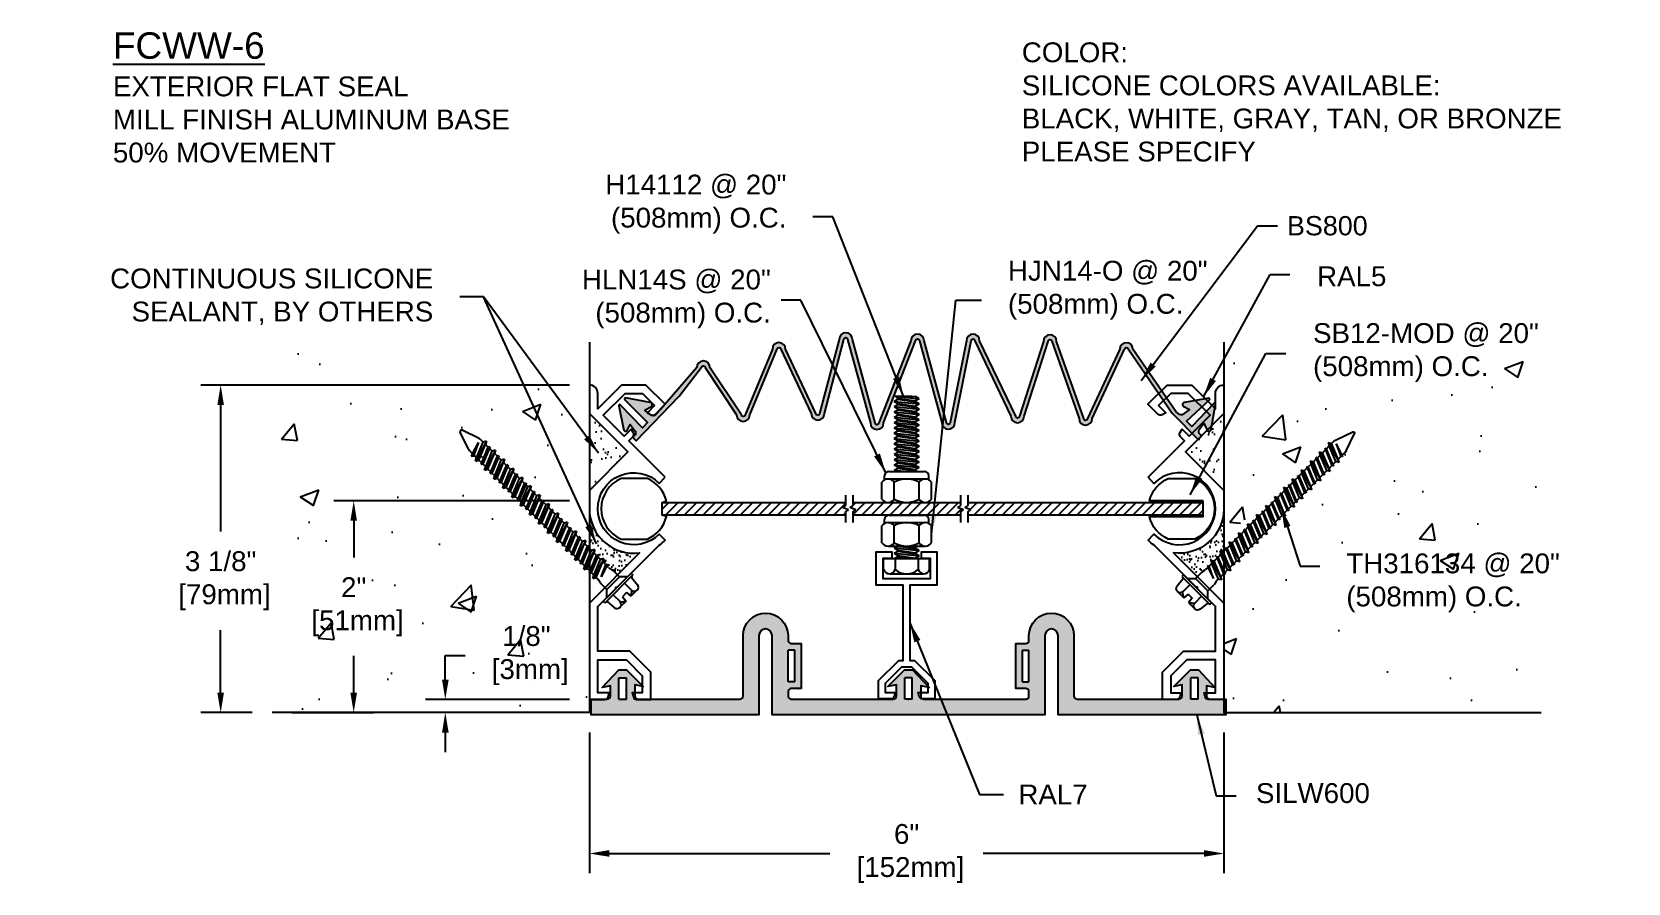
# Model space of a CAD drawing. Header units: inches. Extents: x 19.4 to 34.5, y 7.2 to 15.3.
import ezdxf

# ---------------------------------------------------------------- set-up
doc = ezdxf.new("R2010")
doc.units = ezdxf.units.IN
doc.header["$MEASUREMENT"] = 0
for name, color, linetype in [('Anchors', 4, 'Continuous'), ('Conditions', 1, 'Continuous'), ('Dimensions', 3, 'Continuous'), ('Fillers', 2, 'Continuous'), ('Metals', 7, 'Continuous'), ('Text', 2, 'Continuous')]:
    doc.layers.add(name, color=color, linetype=linetype)
doc.styles.add('Arial', font='arial.ttf')
doc.dimstyles.new('Arial', dxfattribs={"dimtxt": 0.1875, "dimasz": 0.1875, "dimexe": 0.1875, "dimexo": 0.1875, "dimgap": 0.1875, "dimtad": 0, "dimtih": 1, "dimtoh": 1, "dimdec": 4, "dimzin": 0, "dimdsep": 46, "dimlunit": 4, "dimtxsty": 'Arial', "dimcen": 0.1875, "dimadec": 0, "dimazin": 0, "dimtfac": 1, "dimtdec": 4, "dimtofl": 0, "dimtmove": 0, "dimatfit": 3, "dimfxl": 0, "dimfrac": 2, "dimtolj": 1, "dimtzin": 0, "dimarcsym": 0})
pattern_1 = [(37.5, (21.32593, 4.04253), (-0.00314967, 0.0963412), [0, -0.076, 0, -0.085, 0, -0.08125]), (7.5, (21.32593, 4.04253), (0.0884888, 0.1411073), [0, -0.041, 0, -0.0685, 0, -0.02625]), (327.5, (21.26443, 4.04253), (0.1557071, 0.00028295), [0, -0.025, 0, -0.09, 0, -0.1175]), (317.5, (21.26443, 4.04253), (0.1503063, 0.0438838), [0, -0.0125, 0, -0.059, 0, -0.0675])]
pattern_2 = [(37.5, (21.32593, 4.04253), (-0.0062993, 0.1926824), [0, -0.152, 0, -0.17, 0, -0.1625]), (7.5, (21.32593, 4.04253), (0.1769777, 0.2822146), [0, -0.082, 0, -0.137, 0, -0.0525]), (327.5, (21.20293, 4.04253), (0.3114142, 0.000566), [0, -0.05, 0, -0.18, 0, -0.235]), (317.5, (21.20293, 4.04253), (0.3006127, 0.0877676), [0, -0.025, 0, -0.118, 0, -0.135])]
pattern_3 = [(50, (21.326, 4.0425), (1.79315, -0.15688), [0.1875, -2.0625]), (355, (21.326, 4.0425), (-0.34688, 1.88048), [0.15, -1.65]), (100.451, (21.4754, 4.0295), (1.44627, 1.7236), [0.15935, -1.75286]), (46.184, (21.326, 4.5425), (2.6681, -0.4138), [0.28125, -3.09375]), (96.636, (21.5483, 4.508), (2.33666, 2.4353), [0.23903, -2.6293]), (351.184, (21.326, 4.5425), (2.33665, 2.4353), [0.225, -2.475]), (21, (21.576, 4.4175), (1.49227, -1.00655), [0.1875, -2.0625]), (326, (21.576, 4.4175), (0.60829, 1.81288), [0.15, -1.65]), (71.451, (21.7003, 4.3336), (2.10056, 0.80633), [0.15935, -1.75286]), (37.5, (21.3259, 4.0425), (0.0304, 0.832235), [0, -1.63, 0, -1.675, 0, -1.65625]), (7.5, (21.3259, 4.0425), (0.657674, 0.98603), [0, -0.955, 0, -1.5925, 0, -0.63125]), (327.5, (20.7684, 4.0425), (1.334556, -0.056387), [0, -0.625, 0, -1.95, 0, -2.5875]), (317.5, (20.5184, 4.0425), (1.457965, 0.25026), [0, -0.8125, 0, -1.295, 0, -1.8375])]

msp = doc.modelspace()

# ---------------------------------------------------------------- texts
at = {"layer": 'Text', "attachment_point": 1, "style": 'Arial'}
for s, insert, char_height, width in [('{\\H0.8x;\\LFCWW-6\\P\\H0.75x;\\lEXTERIOR FLAT SEAL\\PMILL FINISH ALUMINUM BASE\\P50% MOVEMENT}', (20.13819, 15.25165), 0.3125, 6.5), ('COLOR:{\\L                    \\~\\P}SILICONE COLORS AVAILABLE:\\PBLACK, WHITE, GRAY, TAN, OR BRONZE\\PPLEASE SPECIFY', (28.7324, 15.15672), 0.1875, 6.6720488)]:
    msp.add_mtext(s, dxfattribs=dict(at, insert=insert, char_height=char_height, width=width))
at = {"layer": 'Text', "style": 'Arial'}
for s, insert, char_height, attachment_point in [('H14112 @ 20"\\P(508mm) O.C.', (26.50663, 13.62905), 0.1875, 6), ('BS800', (31.23974, 13.42359), 0.181875, 4), ('CONTINUOUS SILICONE\\PSEALANT, BY OTHERS', (23.16735, 12.75287), 0.1875, 6), ('HLN14S @ 20"\\P(508mm) O.C.', (26.35873, 12.73209), 0.1875, 6), ('HJN14-O @ 20"\\P(508mm) O.C.', (28.60147, 13.09332), 0.1875, 1), ('\\A1;RAL5', (31.52425, 12.85096), 0.1875, 7), ('SB12-MOD @ 20"\\P(508mm) O.C.', (31.48619, 12.22585), 0.1875, 4), ('TH316134 @ 20"\\P(508mm) O.C.', (31.80072, 10.32861), 0.1875, 1), ('SILW600', (30.94629, 8.15843), 0.1875, 1), ('\\A1;RAL7', (28.69968, 8.14547), 0.1875, 1)]:
    msp.add_mtext(s, dxfattribs=dict(at, insert=insert, char_height=char_height, attachment_point=attachment_point))

# ---------------------------------------------------------------- blocks, each defined once
blk = doc.blocks.new('SILW600')
h = blk.add_hatch(color=256)
h.paths.add_polyline_path([(6.432, 4.963), (6.432, 5.057), (6.512, 5.042), (6.355, 5.207), (6.28, 5.207), (6.122, 5.052), (6.202, 5.067), (6.202, 4.963, -0.414214), (6.171, 4.932), (5.209, 4.932, -0.414214), (5.178, 4.963), (5.178, 5.001, -0.414214), (5.209, 5.032), (5.303, 5.032), (5.303, 5.457), (5.209, 5.457, -0.414214), (5.178, 5.488), (5.178, 5.532, 1), (4.753, 5.532), (4.753, 4.963, -0.414214), (4.722, 4.932), (3.76, 4.932, -0.414214), (3.729, 4.963), (3.729, 5.067), (3.809, 5.052), (3.652, 5.207), (3.577, 5.207), (3.419, 5.042), (3.499, 5.057), (3.499, 4.963, -0.414214), (3.468, 4.932), (3.317, 4.932), (3.317, 4.782), (4.903, 4.782), (4.903, 5.532, -1), (5.028, 5.532), (5.028, 4.782), (7.606, 4.782), (7.606, 5.532, -1), (7.731, 5.532), (7.731, 4.782), (9.317, 4.782), (9.317, 4.932), (9.166, 4.932, -0.414214), (9.135, 4.963), (9.135, 5.057), (9.215, 5.042), (9.058, 5.207), (8.983, 5.207), (8.825, 5.052), (8.905, 5.067), (8.905, 4.963, -0.414214), (8.874, 4.932), (7.912, 4.932, -0.414214), (7.881, 4.963), (7.881, 5.532, 1), (7.456, 5.532), (7.456, 5.488, -0.414214), (7.425, 5.457), (7.331, 5.457), (7.331, 5.032), (7.425, 5.032, -0.414214), (7.456, 5.001), (7.456, 4.963, -0.414214), (7.425, 4.932), (6.463, 4.932, -0.414214)])
h.paths.add_polyline_path([(6.352, 4.932), (6.352, 5.132), (6.282, 5.132), (6.282, 4.932)], flags=17)
h.paths.add_polyline_path([(7.394, 5.095), (7.394, 5.395), (7.456, 5.395), (7.456, 5.095)], flags=16)
h.paths.add_polyline_path([(5.241, 5.095), (5.178, 5.095), (5.178, 5.395), (5.241, 5.395)], flags=16)
h.paths.add_polyline_path([(8.985, 4.932), (9.055, 4.932), (9.055, 5.132), (8.985, 5.132)], flags=17)
h.paths.add_polyline_path([(3.649, 4.932), (3.649, 5.132), (3.579, 5.132), (3.579, 4.932)], flags=17)
for p, q in [((5.178, 5.095), (5.178, 5.395)), ((5.241, 5.395), (5.178, 5.395)), ((5.241, 5.095), (5.241, 5.395)), ((7.394, 5.095), (7.394, 5.395)), ((7.394, 5.395), (7.456, 5.395)), ((7.456, 5.095), (7.456, 5.395)), ((3.579, 4.932), (3.579, 5.132)), ((3.579, 5.132), (3.649, 5.132)), ((3.649, 4.932), (3.649, 5.132)), ((6.282, 4.932), (6.282, 5.132)), ((6.352, 5.132), (6.282, 5.132)), ((6.352, 4.932), (6.352, 5.132)), ((8.985, 4.932), (8.985, 5.132)), ((9.055, 5.132), (8.985, 5.132)), ((9.055, 4.932), (9.055, 5.132)), ((5.241, 5.095), (5.178, 5.095)), ((7.394, 5.095), (7.456, 5.095)), ((3.579, 4.932), (3.649, 4.932)), ((6.352, 4.932), (6.282, 4.932)), ((9.055, 4.932), (8.985, 4.932))]:
    blk.add_line(p, q)
blk.add_lwpolyline([(3.729, 4.963, 0.414214), (3.76, 4.932), (4.722, 4.932, 0.414214), (4.753, 4.963), (4.753, 5.532, -1), (5.178, 5.532), (5.178, 5.488, 0.414214), (5.209, 5.457), (5.303, 5.457), (5.303, 5.032), (5.209, 5.032, 0.414214), (5.178, 5.001), (5.178, 4.963, 0.414214), (5.209, 4.932), (6.171, 4.932, 0.414214), (6.202, 4.963), (6.202, 5.067), (6.122, 5.052), (6.28, 5.207), (6.355, 5.207), (6.512, 5.042), (6.432, 5.057), (6.432, 4.963, 0.414214), (6.463, 4.932), (7.425, 4.932, 0.414214), (7.456, 4.963), (7.456, 5.001, 0.414214), (7.425, 5.032), (7.331, 5.032), (7.331, 5.457), (7.425, 5.457, 0.414214), (7.456, 5.488), (7.456, 5.532, -1), (7.881, 5.532), (7.881, 4.963, 0.414214), (7.912, 4.932), (8.874, 4.932, 0.414214), (8.905, 4.963), (8.905, 5.067), (8.825, 5.052), (8.983, 5.207), (9.058, 5.207), (9.215, 5.042), (9.135, 5.057), (9.135, 4.963, 0.414214), (9.166, 4.932), (9.317, 4.932), (9.317, 4.782), (7.731, 4.782), (7.731, 5.532, 1), (7.606, 5.532), (7.606, 4.782), (5.028, 4.782), (5.028, 5.532, 1), (4.903, 5.532), (4.903, 4.782), (3.317, 4.782), (3.317, 4.932), (3.468, 4.932, 0.414214), (3.499, 4.963), (3.499, 5.057), (3.419, 5.042), (3.577, 5.207), (3.652, 5.207), (3.809, 5.052), (3.729, 5.067)], format="xyb", close=True)
for p in [(5.273, 5.032), (6.317, 4.932), (6.317, 4.932)]:
    blk.add_point(p)
blk = doc.blocks.new('*D12')
at = {"layer": 'Defpoints', "color": 0}
for p in [(24.643, 10.825), (21.643, 8.825), (22.415, 8.825)]:
    blk.add_point(p, dxfattribs=at)
at = {"layer": 'Dimensions', "color": 0, "lineweight": -2}
for p, q in [((24.456, 10.825), (22.227, 10.825)), ((22.415, 10.637), (22.415, 10.289)), ((22.415, 9.012), (22.415, 9.36)), ((21.831, 8.825), (22.602, 8.825))]:
    blk.add_line(p, q, dxfattribs=at)
at = {"layer": 'Dimensions', "color": 0}
for points in [[(22.384, 10.637), (22.446, 10.637), (22.415, 10.825)], [(22.384, 9.012), (22.446, 9.012), (22.415, 8.825)]]:
    blk.add_solid(points, dxfattribs=at)
at = {"layer": 'Dimensions', "color": 0, "insert": (22.415, 9.825), "char_height": 0.1875, "attachment_point": 5, "style": 'Arial'}
blk.add_mtext('\\A1;2"\\P [51mm]', dxfattribs=at)
blk = doc.blocks.new('Th316134')
for p, q in [((-0.157, 1.75), (-0.157, 1.769)), ((-0.157, 1.769), (0.157, 1.769)), ((-0.135, 1.779), (-0.129, 1.85)), ((-0.097, 1.877), (-0.027, 1.877)), ((-0.065, 1.769), (-0.065, 1.85)), ((-0.023, 1.833), (-0.027, 1.877)), ((-0.023, 1.833), (0.023, 1.833)), ((0.023, 1.833), (0.027, 1.877)), ((0.027, 1.877), (0.097, 1.877)), ((0.064, 1.769), (0.064, 1.85)), ((0.135, 1.779), (0.129, 1.85)), ((0.157, 1.769), (0.157, 1.75)), ((-0.157, 1.75), (0.157, 1.75)), ((-0.115, 1.75), (-0.07, 1.705)), ((-0.07, 1.705), (-0.07, 1.638)), ((-0.07, 1.705), (0.07, 1.705)), ((0.115, 1.75), (0.07, 1.705)), ((0.07, 1.705), (0.07, 1.638)), ((-0.086, 1.516), (0.086, 1.566)), ((-0.086, 1.516), (-0.062, 1.529)), ((-0.086, 1.516), (-0.062, 1.503)), ((-0.074, 1.566), (0.032, 1.603)), ((-0.074, 1.566), (-0.062, 1.573)), ((-0.074, 1.566), (-0.062, 1.56)), ((-0.074, 1.465), (0.074, 1.516)), ((-0.069, 1.628), (-0.063, 1.602)), ((-0.062, 1.573), (0.032, 1.603)), ((0.032, 1.603), (-0.062, 1.56)), ((-0.062, 1.593), (-0.062, 1.573)), ((0.062, 1.579), (-0.062, 1.529)), ((-0.062, 1.56), (-0.062, 1.529)), ((0.062, 1.553), (-0.062, 1.503)), ((-0.062, 1.471), (0.062, 1.522)), ((0.062, 1.593), (0.062, 1.579)), ((0.086, 1.566), (0.062, 1.579)), ((0.086, 1.566), (0.062, 1.553)), ((0.062, 1.553), (0.062, 1.522)), ((0.074, 1.516), (0.062, 1.522)), ((0.074, 1.516), (0.062, 1.509)), ((0.069, 1.628), (0.063, 1.602)), ((-0.086, 1.414), (0.086, 1.465)), ((-0.086, 1.414), (-0.062, 1.427)), ((-0.086, 1.414), (-0.062, 1.401)), ((-0.074, 1.465), (-0.062, 1.471)), ((-0.074, 1.465), (-0.062, 1.459)), ((-0.074, 1.363), (0.074, 1.414)), ((0.062, 1.509), (-0.062, 1.459)), ((-0.062, 1.503), (-0.062, 1.471)), ((0.062, 1.478), (-0.062, 1.427)), ((-0.062, 1.459), (-0.062, 1.427)), ((0.062, 1.452), (-0.062, 1.401)), ((-0.062, 1.369), (0.062, 1.42)), ((0.062, 1.408), (-0.062, 1.357)), ((-0.062, 1.401), (-0.062, 1.369)), ((0.062, 1.509), (0.062, 1.478)), ((0.086, 1.465), (0.062, 1.478)), ((0.086, 1.465), (0.062, 1.452)), ((0.062, 1.452), (0.062, 1.42)), ((0.074, 1.414), (0.062, 1.42)), ((0.074, 1.414), (0.062, 1.408)), ((0.062, 1.408), (0.062, 1.376)), ((-0.086, 1.313), (0.086, 1.363)), ((-0.086, 1.313), (-0.062, 1.325)), ((-0.086, 1.313), (-0.062, 1.3)), ((-0.074, 1.363), (-0.062, 1.369)), ((-0.074, 1.363), (-0.062, 1.357)), ((-0.074, 1.262), (0.074, 1.313)), ((-0.074, 1.262), (-0.062, 1.268)), ((0.062, 1.376), (-0.062, 1.325)), ((-0.062, 1.357), (-0.062, 1.325)), ((0.062, 1.35), (-0.062, 1.3)), ((-0.062, 1.268), (0.062, 1.319)), ((0.062, 1.306), (-0.062, 1.256)), ((-0.062, 1.3), (-0.062, 1.268)), ((0.062, 1.275), (-0.062, 1.224)), ((0.086, 1.363), (0.062, 1.376)), ((0.086, 1.363), (0.062, 1.35)), ((0.062, 1.35), (0.062, 1.319)), ((0.074, 1.313), (0.062, 1.319)), ((0.074, 1.313), (0.062, 1.306)), ((0.062, 1.306), (0.062, 1.275)), ((0.086, 1.262), (0.062, 1.275)), ((-0.086, 1.211), (0.086, 1.262)), ((-0.086, 1.211), (-0.062, 1.224)), ((-0.086, 1.211), (-0.062, 1.198)), ((-0.086, 1.109), (0.086, 1.16)), ((-0.074, 1.262), (-0.062, 1.256)), ((-0.074, 1.16), (0.074, 1.211)), ((-0.074, 1.16), (-0.062, 1.166)), ((-0.074, 1.16), (-0.062, 1.154)), ((-0.062, 1.256), (-0.062, 1.224)), ((0.062, 1.249), (-0.062, 1.198)), ((-0.062, 1.166), (0.062, 1.217)), ((0.062, 1.205), (-0.062, 1.154)), ((-0.062, 1.198), (-0.062, 1.166)), ((0.062, 1.173), (-0.062, 1.122)), ((-0.062, 1.154), (-0.062, 1.122)), ((0.062, 1.147), (-0.062, 1.096)), ((0.086, 1.262), (0.062, 1.249)), ((0.062, 1.249), (0.062, 1.217)), ((0.074, 1.211), (0.062, 1.217)), ((0.074, 1.211), (0.062, 1.205)), ((0.062, 1.205), (0.062, 1.173)), ((0.086, 1.16), (0.062, 1.173)), ((0.086, 1.16), (0.062, 1.147)), ((0.062, 1.147), (0.062, 1.116)), ((-0.086, 1.109), (-0.062, 1.122)), ((-0.086, 1.109), (-0.062, 1.096)), ((-0.086, 1.008), (0.086, 1.059)), ((-0.086, 1.008), (-0.062, 1.021)), ((-0.074, 1.059), (0.074, 1.109)), ((-0.074, 1.059), (-0.062, 1.065)), ((-0.074, 1.059), (-0.062, 1.052)), ((-0.062, 1.065), (0.062, 1.116)), ((0.062, 1.103), (-0.062, 1.052)), ((-0.062, 1.096), (-0.062, 1.065)), ((0.062, 1.072), (-0.062, 1.021)), ((-0.062, 1.052), (-0.062, 1.021)), ((0.062, 1.046), (-0.062, 0.995)), ((-0.062, 0.963), (0.062, 1.014)), ((0.074, 1.109), (0.062, 1.116)), ((0.074, 1.109), (0.062, 1.103)), ((0.062, 1.103), (0.062, 1.072)), ((0.086, 1.059), (0.062, 1.072)), ((0.086, 1.059), (0.062, 1.046)), ((0.062, 1.046), (0.062, 1.014)), ((0.074, 1.008), (0.062, 1.014)), ((-0.086, 1.008), (-0.062, 0.995)), ((-0.086, 0.906), (0.086, 0.957)), ((-0.086, 0.906), (-0.062, 0.919)), ((-0.086, 0.906), (-0.062, 0.893)), ((-0.074, 0.957), (0.074, 1.008)), ((-0.074, 0.957), (-0.062, 0.963)), ((-0.074, 0.957), (-0.062, 0.951)), ((-0.074, 0.855), (0.074, 0.906)), ((0.062, 1.002), (-0.062, 0.951)), ((-0.062, 0.995), (-0.062, 0.963)), ((0.062, 0.97), (-0.062, 0.919)), ((-0.062, 0.951), (-0.062, 0.919)), ((0.062, 0.944), (-0.062, 0.893)), ((-0.062, 0.862), (0.062, 0.912)), ((0.062, 0.9), (-0.062, 0.849)), ((-0.062, 0.893), (-0.062, 0.862)), ((0.074, 1.008), (0.062, 1.002)), ((0.062, 1.002), (0.062, 0.97)), ((0.086, 0.957), (0.062, 0.97)), ((0.086, 0.957), (0.062, 0.944)), ((0.062, 0.944), (0.062, 0.912)), ((0.074, 0.906), (0.062, 0.912)), ((0.074, 0.906), (0.062, 0.9)), ((0.062, 0.9), (0.062, 0.868)), ((-0.086, 0.805), (0.086, 0.855)), ((-0.086, 0.805), (-0.062, 0.818)), ((-0.086, 0.805), (-0.062, 0.792)), ((-0.074, 0.855), (-0.062, 0.862)), ((-0.074, 0.855), (-0.062, 0.849)), ((-0.074, 0.754), (0.074, 0.805)), ((-0.074, 0.754), (-0.062, 0.76)), ((0.062, 0.868), (-0.062, 0.818)), ((-0.062, 0.849), (-0.062, 0.818)), ((0.062, 0.843), (-0.062, 0.792)), ((-0.062, 0.76), (0.062, 0.811)), ((0.062, 0.799), (-0.062, 0.748)), ((-0.062, 0.792), (-0.062, 0.76)), ((0.062, 0.767), (-0.062, 0.716)), ((0.086, 0.855), (0.062, 0.868)), ((0.086, 0.855), (0.062, 0.843)), ((0.062, 0.843), (0.062, 0.811)), ((0.074, 0.805), (0.062, 0.811)), ((0.074, 0.805), (0.062, 0.799)), ((0.062, 0.799), (0.062, 0.767)), ((0.086, 0.754), (0.062, 0.767)), ((-0.086, 0.703), (0.086, 0.754)), ((-0.086, 0.703), (-0.062, 0.716)), ((-0.086, 0.703), (-0.062, 0.69)), ((-0.086, 0.609), (0.086, 0.66)), ((-0.074, 0.754), (-0.062, 0.748)), ((-0.074, 0.66), (0.074, 0.711)), ((-0.074, 0.66), (-0.062, 0.666)), ((-0.074, 0.66), (-0.062, 0.654)), ((-0.062, 0.748), (-0.062, 0.716)), ((0.062, 0.741), (-0.062, 0.69)), ((-0.062, 0.666), (0.062, 0.717)), ((0.062, 0.705), (-0.062, 0.654)), ((-0.062, 0.698), (-0.062, 0.666)), ((0.062, 0.673), (-0.062, 0.622)), ((-0.062, 0.654), (-0.062, 0.622)), ((0.062, 0.647), (-0.062, 0.596)), ((0.086, 0.754), (0.062, 0.741)), ((0.062, 0.749), (0.062, 0.717)), ((0.074, 0.711), (0.062, 0.717)), ((0.074, 0.711), (0.062, 0.705)), ((0.062, 0.705), (0.062, 0.673)), ((0.086, 0.66), (0.062, 0.673)), ((0.086, 0.66), (0.062, 0.647)), ((0.062, 0.647), (0.062, 0.616)), ((-0.086, 0.609), (-0.062, 0.622)), ((-0.086, 0.609), (-0.062, 0.596)), ((-0.086, 0.508), (0.086, 0.559)), ((-0.086, 0.508), (-0.062, 0.521)), ((-0.086, 0.508), (-0.062, 0.495)), ((-0.074, 0.559), (0.074, 0.609)), ((-0.074, 0.559), (-0.062, 0.565)), ((-0.074, 0.559), (-0.062, 0.552)), ((-0.074, 0.457), (0.074, 0.508)), ((-0.062, 0.565), (0.062, 0.616)), ((0.062, 0.603), (-0.062, 0.552)), ((-0.062, 0.596), (-0.062, 0.565)), ((0.062, 0.572), (-0.062, 0.521)), ((-0.062, 0.552), (-0.062, 0.521)), ((0.062, 0.546), (-0.062, 0.495)), ((-0.062, 0.463), (0.062, 0.514)), ((0.074, 0.609), (0.062, 0.616)), ((0.074, 0.609), (0.062, 0.603)), ((0.062, 0.603), (0.062, 0.572)), ((0.086, 0.559), (0.062, 0.572)), ((0.086, 0.559), (0.062, 0.546)), ((0.062, 0.546), (0.062, 0.514)), ((0.074, 0.508), (0.062, 0.514)), ((0.074, 0.508), (0.062, 0.502)), ((-0.086, 0.406), (0.086, 0.457)), ((-0.086, 0.406), (-0.062, 0.419)), ((-0.086, 0.406), (-0.062, 0.393)), ((-0.074, 0.457), (-0.062, 0.463)), ((-0.074, 0.457), (-0.062, 0.451)), ((-0.074, 0.355), (0.074, 0.406)), ((0.062, 0.502), (-0.062, 0.451)), ((-0.062, 0.495), (-0.062, 0.463)), ((0.062, 0.47), (-0.062, 0.419)), ((-0.062, 0.451), (-0.062, 0.419)), ((0.062, 0.444), (-0.062, 0.393)), ((-0.062, 0.362), (0.062, 0.412)), ((0.062, 0.4), (-0.062, 0.349)), ((-0.062, 0.393), (-0.062, 0.362)), ((0.062, 0.502), (0.062, 0.47)), ((0.086, 0.457), (0.062, 0.47)), ((0.086, 0.457), (0.062, 0.444)), ((0.062, 0.444), (0.062, 0.412)), ((0.074, 0.406), (0.062, 0.412)), ((0.074, 0.406), (0.062, 0.4)), ((0.062, 0.4), (0.062, 0.368)), ((-0.086, 0.305), (0.086, 0.355)), ((-0.086, 0.305), (-0.062, 0.318)), ((-0.086, 0.305), (-0.062, 0.292)), ((-0.086, 0.203), (0.086, 0.254)), ((-0.074, 0.355), (-0.062, 0.362)), ((-0.074, 0.355), (-0.062, 0.349)), ((-0.074, 0.254), (0.074, 0.305)), ((-0.074, 0.254), (-0.062, 0.26)), ((-0.074, 0.254), (-0.062, 0.248)), ((0.062, 0.368), (-0.062, 0.318)), ((-0.062, 0.349), (-0.062, 0.318)), ((0.062, 0.343), (-0.062, 0.292)), ((-0.062, 0.26), (0.062, 0.311)), ((0.062, 0.299), (-0.062, 0.248)), ((-0.062, 0.292), (-0.062, 0.26)), ((0.062, 0.267), (-0.062, 0.216)), ((0.086, 0.355), (0.062, 0.368)), ((0.086, 0.355), (0.062, 0.343)), ((0.062, 0.343), (0.062, 0.311)), ((0.074, 0.305), (0.062, 0.311)), ((0.074, 0.305), (0.062, 0.299)), ((0.062, 0.299), (0.062, 0.267)), ((0.086, 0.254), (0.062, 0.267)), ((0.086, 0.254), (0.062, 0.241)), ((-0.086, 0.203), (-0.062, 0.216)), ((-0.086, 0.203), (-0.062, 0.19)), ((-0.062, 0.248), (-0.062, 0.216)), ((0.062, 0.241), (-0.062, 0.19)), ((-0.062, 0.19), (-0.062, 0.164)), ((-0.06, 0.149), (-0.01, 0.006)), ((-0.034, 0.166), (0.062, 0.209)), ((-0.034, 0.166), (0.074, 0.203)), ((0.062, 0.197), (-0.034, 0.166)), ((0.06, 0.149), (0.01, 0.006)), ((0.062, 0.241), (0.062, 0.209)), ((0.074, 0.203), (0.062, 0.209)), ((0.074, 0.203), (0.062, 0.197)), ((0.062, 0.197), (0.062, 0.164))]:
    blk.add_line(p, q)
for centre, radius, start, end in [((-0.146, 1.78), 0.0112, 270, 355), ((-0.097, 1.845), 0.0327, 9.285, 170.715), ((0, 1.788), 0.0896, 107.4215, 136.0407), ((0, 1.788), 0.0896, 43.9593, 72.5785), ((0.097, 1.845), 0.0327, 9.285, 170.715), ((0.146, 1.78), 0.0112, 185, 270), ((-0.023, 1.638), 0.0465, 180, 191.9357), ((-0.109, 1.593), 0.0465, 0, 11.9357), ((0.109, 1.593), 0.0465, 168.0643, 180), ((0.023, 1.638), 0.0465, 348.0643, 0), ((-0.016, 0.164), 0.0465, 180, 199.3058), ((0.016, 0.164), 0.0465, 340.6942, 0), ((0, 0.011), 0.0106, 204.1001, 335.8999)]:
    blk.add_arc(centre, radius, start, end)
blk = doc.blocks.new('*D13')
at = {"layer": 'Defpoints', "color": 0}
for p in [(24.643, 8.825), (30.643, 8.825), (24.643, 7.494)]:
    blk.add_point(p, dxfattribs=at)
at = {"layer": 'Dimensions', "color": 0, "lineweight": -2}
for p, q in [((24.643, 8.637), (24.643, 7.307)), ((30.643, 8.637), (30.643, 7.307)), ((24.831, 7.494), (26.918, 7.494)), ((30.456, 7.494), (28.368, 7.494))]:
    blk.add_line(p, q, dxfattribs=at)
at = {"layer": 'Dimensions', "color": 0}
for points in [[(24.831, 7.526), (24.831, 7.463), (24.643, 7.494)], [(30.456, 7.526), (30.456, 7.463), (30.643, 7.494)]]:
    blk.add_solid(points, dxfattribs=at)
at = {"layer": 'Dimensions', "color": 0, "insert": (27.643, 7.494), "char_height": 0.1875, "attachment_point": 5, "style": 'Arial'}
blk.add_mtext('\\A1;6"\\P [152mm]', dxfattribs=at)
blk = doc.blocks.new('*D14')
at = {"layer": 'Defpoints', "color": 0}
for p in [(24.644, 11.92), (21.157, 8.825), (21.643, 8.825)]:
    blk.add_point(p, dxfattribs=at)
at = {"layer": 'Dimensions', "color": 0, "lineweight": -2}
for p, q in [((24.456, 11.92), (20.969, 11.92)), ((21.157, 11.732), (21.157, 10.536)), ((21.157, 9.012), (21.157, 9.605)), ((21.456, 8.825), (20.969, 8.825))]:
    blk.add_line(p, q, dxfattribs=at)
at = {"layer": 'Dimensions', "color": 0}
for points in [[(21.126, 11.732), (21.188, 11.732), (21.157, 11.92)], [(21.126, 9.012), (21.188, 9.012), (21.157, 8.825)]]:
    blk.add_solid(points, dxfattribs=at)
at = {"layer": 'Dimensions', "color": 0, "insert": (21.157, 10.071), "char_height": 0.1875, "attachment_point": 5, "style": 'Arial'}
blk.add_mtext('\\A1;3 1/8"\\P [79mm]', dxfattribs=at)
blk = doc.blocks.new('*D15')
at = {"layer": 'Defpoints', "color": 0}
for p in [(24.643, 8.95), (23.281, 8.825), (24.643, 8.825)]:
    blk.add_point(p, dxfattribs=at)
at = {"layer": 'Dimensions', "color": 0, "lineweight": -2}
for p, q in [((23.281, 9.137), (23.281, 9.364)), ((23.281, 9.364), (23.469, 9.364)), ((24.456, 8.95), (23.094, 8.95)), ((24.456, 8.825), (23.094, 8.825)), ((23.281, 8.637), (23.281, 8.45))]:
    blk.add_line(p, q, dxfattribs=at)
at = {"layer": 'Dimensions', "color": 0}
for points in [[(23.25, 9.137), (23.313, 9.137), (23.281, 8.95)], [(23.25, 8.637), (23.313, 8.637), (23.281, 8.825)]]:
    blk.add_solid(points, dxfattribs=at)
at = {"layer": 'Dimensions', "color": 0, "insert": (24.048, 9.364), "char_height": 0.1875, "attachment_point": 5, "style": 'Arial'}
blk.add_mtext('\\A1;1/8"\\P [3mm]', dxfattribs=at)
blk = doc.blocks.new('NUTS&BOLT')
for p, q in [((6.531, 8.133), (6.565, 8.153)), ((6.54, 8.183), (6.769, 8.158)), ((6.54, 8.183), (6.698, 8.183)), ((6.54, 8.183), (6.565, 8.163)), ((6.565, 8.163), (6.735, 8.138)), ((6.565, 8.153), (6.565, 8.163)), ((6.565, 8.153), (6.735, 8.128)), ((6.698, 8.183), (6.735, 8.178)), ((6.769, 8.158), (6.735, 8.178)), ((6.769, 8.158), (6.735, 8.138)), ((6.531, 8.133), (6.769, 8.108)), ((6.531, 8.133), (6.565, 8.113)), ((6.531, 8.083), (6.565, 8.103)), ((6.531, 8.083), (6.769, 8.058)), ((6.531, 8.083), (6.565, 8.063)), ((6.531, 8.033), (6.565, 8.053)), ((6.531, 8.033), (6.769, 8.008)), ((6.531, 8.033), (6.565, 8.013)), ((6.531, 7.983), (6.565, 8.003)), ((6.565, 8.113), (6.735, 8.088)), ((6.565, 8.103), (6.565, 8.113)), ((6.565, 8.103), (6.735, 8.078)), ((6.565, 8.063), (6.735, 8.038)), ((6.565, 8.053), (6.565, 8.063)), ((6.565, 8.053), (6.735, 8.028)), ((6.565, 8.013), (6.735, 7.988)), ((6.565, 8.003), (6.565, 8.013)), ((6.565, 8.003), (6.735, 7.978)), ((6.735, 8.128), (6.735, 8.138)), ((6.769, 8.108), (6.735, 8.128)), ((6.769, 8.108), (6.735, 8.088)), ((6.735, 8.078), (6.735, 8.088)), ((6.769, 8.058), (6.735, 8.078)), ((6.769, 8.058), (6.735, 8.038)), ((6.735, 8.028), (6.735, 8.038)), ((6.769, 8.008), (6.735, 8.028)), ((6.769, 8.008), (6.735, 7.988)), ((6.531, 7.983), (6.769, 7.958)), ((6.531, 7.983), (6.565, 7.963)), ((6.531, 7.933), (6.565, 7.953)), ((6.531, 7.933), (6.769, 7.908)), ((6.531, 7.933), (6.565, 7.913)), ((6.531, 7.883), (6.565, 7.903)), ((6.531, 7.883), (6.769, 7.858)), ((6.531, 7.883), (6.565, 7.863)), ((6.531, 7.833), (6.565, 7.853)), ((6.565, 7.963), (6.735, 7.938)), ((6.565, 7.953), (6.565, 7.963)), ((6.565, 7.953), (6.735, 7.928)), ((6.565, 7.913), (6.735, 7.888)), ((6.565, 7.903), (6.565, 7.913)), ((6.565, 7.903), (6.735, 7.878)), ((6.565, 7.863), (6.735, 7.838)), ((6.565, 7.853), (6.565, 7.863)), ((6.565, 7.853), (6.735, 7.828)), ((6.735, 7.978), (6.735, 7.988)), ((6.769, 7.958), (6.735, 7.978)), ((6.769, 7.958), (6.735, 7.938)), ((6.735, 7.928), (6.735, 7.938)), ((6.769, 7.908), (6.735, 7.928)), ((6.769, 7.908), (6.735, 7.888)), ((6.735, 7.878), (6.735, 7.888)), ((6.769, 7.858), (6.735, 7.878)), ((6.769, 7.858), (6.735, 7.838)), ((6.531, 7.833), (6.769, 7.808)), ((6.531, 7.833), (6.565, 7.813)), ((6.531, 7.783), (6.565, 7.803)), ((6.531, 7.783), (6.769, 7.758)), ((6.531, 7.783), (6.565, 7.763)), ((6.531, 7.733), (6.565, 7.753)), ((6.531, 7.733), (6.769, 7.708)), ((6.531, 7.733), (6.565, 7.713)), ((6.531, 7.683), (6.565, 7.703)), ((6.565, 7.813), (6.735, 7.788)), ((6.565, 7.803), (6.565, 7.813)), ((6.565, 7.803), (6.735, 7.778)), ((6.565, 7.763), (6.735, 7.738)), ((6.565, 7.753), (6.565, 7.763)), ((6.565, 7.753), (6.735, 7.728)), ((6.565, 7.713), (6.735, 7.688)), ((6.565, 7.703), (6.565, 7.713)), ((6.565, 7.703), (6.735, 7.678)), ((6.735, 7.828), (6.735, 7.838)), ((6.769, 7.808), (6.735, 7.828)), ((6.769, 7.808), (6.735, 7.788)), ((6.735, 7.778), (6.735, 7.788)), ((6.769, 7.758), (6.735, 7.778)), ((6.769, 7.758), (6.735, 7.738)), ((6.735, 7.728), (6.735, 7.738)), ((6.769, 7.708), (6.735, 7.728)), ((6.769, 7.708), (6.735, 7.688)), ((6.531, 7.683), (6.769, 7.658)), ((6.531, 7.683), (6.565, 7.663)), ((6.531, 7.633), (6.565, 7.653)), ((6.531, 7.633), (6.769, 7.608)), ((6.531, 7.633), (6.565, 7.613)), ((6.531, 7.583), (6.565, 7.603)), ((6.531, 7.583), (6.769, 7.558)), ((6.531, 7.583), (6.565, 7.563)), ((6.531, 7.533), (6.565, 7.553)), ((6.565, 7.663), (6.735, 7.638)), ((6.565, 7.653), (6.565, 7.663)), ((6.565, 7.653), (6.735, 7.628)), ((6.565, 7.613), (6.735, 7.588)), ((6.565, 7.603), (6.565, 7.613)), ((6.565, 7.603), (6.735, 7.578)), ((6.565, 7.563), (6.735, 7.538)), ((6.565, 7.553), (6.565, 7.563)), ((6.565, 7.553), (6.735, 7.528)), ((6.735, 7.678), (6.735, 7.688)), ((6.769, 7.658), (6.735, 7.678)), ((6.769, 7.658), (6.735, 7.638)), ((6.735, 7.628), (6.735, 7.638)), ((6.769, 7.608), (6.735, 7.628)), ((6.769, 7.608), (6.735, 7.588)), ((6.735, 7.578), (6.735, 7.588)), ((6.769, 7.558), (6.735, 7.578)), ((6.769, 7.558), (6.735, 7.538)), ((6.44, 7.391), (6.44, 7.428)), ((6.474, 7.4), (6.826, 7.4)), ((6.482, 7.47), (6.817, 7.47)), ((6.531, 7.533), (6.769, 7.508)), ((6.531, 7.533), (6.565, 7.513)), ((6.531, 7.483), (6.565, 7.503)), ((6.531, 7.483), (6.553, 7.47)), ((6.531, 7.483), (6.654, 7.47)), ((6.565, 7.513), (6.735, 7.488)), ((6.565, 7.503), (6.565, 7.513)), ((6.565, 7.503), (6.735, 7.478)), ((6.735, 7.528), (6.735, 7.538)), ((6.769, 7.508), (6.735, 7.528)), ((6.769, 7.508), (6.735, 7.488)), ((6.735, 7.478), (6.735, 7.488)), ((6.748, 7.47), (6.735, 7.478)), ((6.859, 7.391), (6.859, 7.428)), ((6.415, 7.208), (6.415, 7.37)), ((6.532, 7.208), (6.532, 7.37)), ((6.767, 7.208), (6.767, 7.37)), ((6.884, 7.208), (6.884, 7.37)), ((6.474, 7.178), (6.826, 7.178)), ((6.415, 6.796), (6.415, 6.958)), ((6.44, 6.979), (6.44, 7.016)), ((6.474, 6.988), (6.826, 6.988)), ((6.482, 7.058), (6.817, 7.058)), ((6.532, 6.796), (6.532, 6.958)), ((6.767, 6.796), (6.767, 6.958)), ((6.859, 6.979), (6.859, 7.016)), ((6.884, 6.796), (6.884, 6.958)), ((6.432, 6.648), (6.867, 6.648)), ((6.432, 6.544), (6.432, 6.648)), ((6.474, 6.766), (6.826, 6.766)), ((6.531, 6.748), (6.562, 6.766)), ((6.531, 6.748), (6.769, 6.723)), ((6.531, 6.748), (6.565, 6.728)), ((6.531, 6.698), (6.565, 6.717)), ((6.531, 6.698), (6.769, 6.673)), ((6.531, 6.698), (6.565, 6.678)), ((6.531, 6.648), (6.565, 6.667)), ((6.541, 6.648), (6.541, 6.544)), ((6.565, 6.728), (6.735, 6.703)), ((6.565, 6.717), (6.565, 6.728)), ((6.565, 6.717), (6.735, 6.692)), ((6.565, 6.678), (6.735, 6.653)), ((6.565, 6.667), (6.565, 6.678)), ((6.565, 6.667), (6.695, 6.648)), ((6.574, 6.766), (6.735, 6.742)), ((6.647, 6.766), (6.735, 6.753)), ((6.757, 6.766), (6.735, 6.753)), ((6.735, 6.742), (6.735, 6.753)), ((6.769, 6.723), (6.735, 6.742)), ((6.769, 6.723), (6.735, 6.703)), ((6.769, 6.723), (6.735, 6.703)), ((6.735, 6.692), (6.735, 6.703)), ((6.769, 6.673), (6.735, 6.692)), ((6.769, 6.673), (6.735, 6.653)), ((6.743, 6.648), (6.735, 6.653)), ((6.758, 6.648), (6.758, 6.544)), ((6.867, 6.544), (6.867, 6.648)), ((6.495, 6.504), (6.805, 6.504))]:
    blk.add_line(p, q)
for centre, radius, start, end in [((6.474, 7.327), 0.0723, 35.7751, 144.2249), ((6.482, 7.428), 0.0418, 90, 180), ((6.65, 7.156), 0.244, 61.2813, 118.7187), ((6.826, 7.327), 0.0723, 35.7751, 144.2249), ((6.817, 7.428), 0.0418, 0, 90), ((6.474, 7.25), 0.0723, 215.7751, 324.2249), ((6.65, 7.422), 0.244, 241.2813, 298.7187), ((6.826, 7.25), 0.0723, 215.7751, 324.2249), ((6.474, 6.915), 0.0723, 35.7751, 144.2249), ((6.482, 7.016), 0.0418, 90, 180), ((6.65, 6.744), 0.244, 61.2813, 118.7187), ((6.826, 6.915), 0.0723, 35.7751, 144.2249), ((6.817, 7.016), 0.0418, 0, 90), ((6.474, 6.838), 0.0723, 215.7751, 324.2249), ((6.65, 7.01), 0.244, 241.2813, 298.7187), ((6.826, 6.838), 0.0723, 215.7751, 324.2249), ((6.487, 6.561), 0.057, 197.3212, 342.6788), ((6.65, 6.672), 0.168, 229.6113, 310.3887), ((6.813, 6.561), 0.057, 197.3212, 342.6788)]:
    blk.add_arc(centre, radius, start, end)
blk = doc.blocks.new('RAL5')
blk.add_lwpolyline([(0.717, 2.098), (0.372, 2.443), (0.411, 2.481, 0.339454), (0.416, 2.519), (0.396, 2.554), (0.329, 2.487), (0.131, 2.684), (0.338, 2.89), (0.502, 2.89), (0.617, 2.775), (0.55, 2.708), (0.585, 2.688, 0.339454), (0.622, 2.693), (0.718, 2.788), (0.535, 2.97), (0.304, 2.97), (0.08, 2.746), (0.08, 2.891, 0.414214), (0.001, 2.97), (0, 2.97), (0, 2.702), (0.363, 2.339), (0, 1.975), (0, 1.798, 0.450829), (0.475, 1.385), (0, 0.91), (0, 0), (0.148, 0, 0.339454), (0.178, 0.023), (0.188, 0.062), (0.08, 0.062), (0.08, 0.375), (0.35, 0.375), (0.501, 0.224), (0.501, 0.062), (0.406, 0.062), (0.416, 0.023, 0.339454), (0.446, 0), (0.581, 0), (0.581, 0.257), (0.383, 0.455), (0.08, 0.455), (0.08, 0.877), (0.249, 1.045), (0.249, 1.059), (0.263, 1.059), (0.66, 1.457, 0.044547), (0.717, 1.505), (0.661, 1.561, -2.420133), (0.661, 2.041), (0.717, 2.098)], format="xyb")
blk = doc.blocks.new('ral7')
blk.add_lwpolyline([(1.881, -0.628), (1.881, -0.801), (1.765, -0.801, -0.339454), (1.735, -0.778), (1.724, -0.739), (1.819, -0.739), (1.819, -0.654), (1.664, -0.499), (1.566, -0.499), (1.411, -0.654), (1.411, -0.739), (1.506, -0.739), (1.496, -0.778, -0.339454), (1.466, -0.801), (1.349, -0.801), (1.349, -0.628), (1.541, -0.437), (1.584, -0.437), (1.584, 0.274), (1.328, 0.274), (1.328, 0.588), (1.475, 0.588), (1.475, 0.526), (1.39, 0.526), (1.39, 0.336), (1.84, 0.336), (1.84, 0.526), (1.755, 0.526), (1.755, 0.588), (1.902, 0.588), (1.902, 0.274), (1.646, 0.274), (1.646, -0.437), (1.69, -0.437)], format="xyb", close=True)
blk = doc.blocks.new('SB12')
h = blk.add_hatch()
h.set_pattern_fill('ANSI31', color=256, scale=0.5, style=0)
h.paths.add_polyline_path([(4.005, 6.768), (4.005, 6.648), (5.739, 6.648), (5.739, 6.678), (5.768, 6.697), (5.71, 6.719), (5.739, 6.738), (5.739, 6.768)])
h.paths.add_polyline_path([(5.809, 6.768), (5.809, 6.738), (5.78, 6.719), (5.838, 6.697), (5.809, 6.678), (5.809, 6.648), (6.826, 6.648), (6.826, 6.678), (6.855, 6.697), (6.797, 6.719), (6.826, 6.738), (6.826, 6.768)])
h.paths.add_polyline_path([(6.896, 6.768), (6.896, 6.738), (6.867, 6.719), (6.925, 6.697), (6.896, 6.678), (6.896, 6.648), (9.121, 6.648), (9.121, 6.768)])
for p, q in [((5.739, 6.838), (5.739, 6.738)), ((5.809, 6.838), (5.809, 6.738)), ((6.826, 6.838), (6.826, 6.738)), ((6.896, 6.838), (6.896, 6.738)), ((5.739, 6.738), (5.71, 6.719)), ((5.768, 6.697), (5.71, 6.719)), ((5.739, 6.678), (5.768, 6.697)), ((5.739, 6.678), (5.739, 6.578)), ((5.809, 6.738), (5.78, 6.719)), ((5.838, 6.697), (5.78, 6.719)), ((5.809, 6.678), (5.838, 6.697)), ((5.809, 6.678), (5.809, 6.578)), ((6.826, 6.738), (6.797, 6.719)), ((6.855, 6.697), (6.797, 6.719)), ((6.826, 6.678), (6.855, 6.697)), ((6.826, 6.678), (6.826, 6.578)), ((6.896, 6.738), (6.867, 6.719)), ((6.925, 6.697), (6.867, 6.719)), ((6.896, 6.678), (6.925, 6.697)), ((6.896, 6.678), (6.896, 6.578))]:
    blk.add_line(p, q)
for points in [[(4.046, 6.782, 0.233897), (3.867, 6.994), (3.617, 6.994, 0.654654), (3.617, 6.422), (3.867, 6.422, 0.233897), (4.046, 6.634), (4.005, 6.648), (4.005, 6.768)], [(9.121, 6.782), (8.613, 6.782, -0.233897), (8.791, 6.994), (9.041, 6.994, -0.654654), (9.041, 6.422), (8.791, 6.422, -0.233897), (8.613, 6.634), (9.121, 6.634)]]:
    blk.add_lwpolyline(points, format="xyb", close=True)
for points in [[(4.005, 6.768), (5.739, 6.768)], [(5.739, 6.648), (4.005, 6.648)], [(5.809, 6.768), (6.826, 6.768)], [(6.826, 6.648), (5.809, 6.648)], [(6.896, 6.768), (9.121, 6.768)], [(9.121, 6.648), (6.896, 6.648)]]:
    blk.add_lwpolyline(points)
blk = doc.blocks.new('bs800')
at = {"layer": 'Text'}
blk.add_hatch(color=256, dxfattribs=at).paths.add_polyline_path([(5.872, 6.442, 1), (5.997, 6.442), (6.3, 7.218, -1), (6.335, 7.218), (6.547, 6.444, 1), (6.672, 6.444), (6.825, 7.218, -1), (6.86, 7.218), (7.201, 6.505, 1), (7.326, 6.505), (7.553, 7.212, -0.91191), (7.587, 7.215), (7.845, 6.483, 1), (7.97, 6.483), (8.275, 7.137, -0.91191), (8.31, 7.14), (8.724, 6.534), (8.972, 6.286), (9.003, 6.317), (8.99, 6.331, -0.379282), (8.981, 6.378), (9.026, 6.438), (9.061, 6.368, 0.684825), (9.095, 6.383), (9.136, 6.616, 0.67662), (9.119, 6.624), (8.912, 6.409), (8.862, 6.459), (9.078, 6.659, 0.637589), (9.071, 6.676), (8.843, 6.635, 0.699658), (8.828, 6.601), (8.889, 6.567), (8.833, 6.526, -0.38065), (8.783, 6.529), (8.76, 6.55), (8.355, 7.137, 1), (8.23, 7.137), (7.925, 6.483, -1), (7.89, 6.483), (7.633, 7.212, 1), (7.508, 7.212), (7.281, 6.505, -1), (7.246, 6.505), (6.905, 7.218, 1), (6.78, 7.218), (6.627, 6.444, -1), (6.592, 6.444), (6.38, 7.218, 1), (6.255, 7.218), (5.952, 6.442, -1), (5.917, 6.442), (5.702, 7.231, 1), (5.577, 7.231), (5.392, 6.531, -1), (5.357, 6.531), (5.07, 7.138, 1), (4.945, 7.138), (4.687, 6.518, -1), (4.652, 6.518), (4.355, 6.964, 1), (4.23, 6.964), (3.892, 6.571), (3.84, 6.519, -0.414214), (3.796, 6.519), (3.739, 6.562), (3.804, 6.601, 0.699658), (3.789, 6.635), (3.557, 6.678, 0.637589), (3.551, 6.661), (3.766, 6.446), (3.717, 6.396), (3.509, 6.61, 0.67662), (3.492, 6.603), (3.537, 6.384, 0.684825), (3.571, 6.369), (3.602, 6.425), (3.647, 6.365, -0.379282), (3.638, 6.318), (3.625, 6.304), (3.657, 6.272), (4.064, 6.694), (4.276, 6.967, -0.91191), (4.31, 6.964), (4.607, 6.518, 1), (4.732, 6.518), (4.99, 7.141, -0.91191), (5.025, 7.138), (5.312, 6.531, 1), (5.437, 6.531), (5.622, 7.231, -1), (5.657, 7.231)])
at = {"layer": 'Fillers'}
blk.add_lwpolyline([(5.952, 6.442, -1), (5.917, 6.442), (5.702, 7.231, 1), (5.577, 7.231), (5.392, 6.531, -1), (5.357, 6.531), (5.07, 7.138, 1), (4.945, 7.138), (4.687, 6.518, -1), (4.652, 6.518), (4.355, 6.964, 1), (4.23, 6.964), (3.892, 6.571), (3.84, 6.519, -0.414214), (3.796, 6.519), (3.739, 6.562), (3.804, 6.601, 0.699658), (3.789, 6.635), (3.557, 6.678, 0.637589), (3.551, 6.661), (3.766, 6.446), (3.717, 6.396), (3.509, 6.61, 0.67662), (3.492, 6.603), (3.537, 6.384, 0.684825), (3.571, 6.369), (3.602, 6.425), (3.647, 6.365, -0.379282), (3.638, 6.318), (3.625, 6.304), (3.657, 6.272), (4.064, 6.694), (4.276, 6.967, -0.91191), (4.31, 6.964), (4.607, 6.518, 1), (4.732, 6.518), (4.99, 7.141, -0.91191), (5.025, 7.138), (5.312, 6.531, 1), (5.437, 6.531), (5.622, 7.231, -1), (5.657, 7.231), (5.872, 6.442, 1), (5.997, 6.442), (6.3, 7.218, -1), (6.335, 7.218), (6.547, 6.444, 1), (6.672, 6.444), (6.825, 7.218, -1), (6.86, 7.218), (7.201, 6.505, 1), (7.326, 6.505), (7.553, 7.212, -0.91191), (7.587, 7.215), (7.845, 6.483, 1), (7.97, 6.483), (8.275, 7.137, -0.91191), (8.31, 7.14), (8.724, 6.534), (8.972, 6.286), (9.003, 6.317), (8.99, 6.331, -0.379282), (8.981, 6.378), (9.026, 6.438), (9.061, 6.368, 0.684825), (9.095, 6.383), (9.136, 6.616, 0.67662), (9.119, 6.624), (8.912, 6.409), (8.862, 6.459), (9.078, 6.659, 0.637589), (9.071, 6.676), (8.843, 6.635, 0.699658), (8.828, 6.601), (8.889, 6.567), (8.831, 6.524, -0.360218), (8.783, 6.529), (8.76, 6.55), (8.355, 7.137, 1), (8.23, 7.137), (7.925, 6.483, -1), (7.89, 6.483), (7.633, 7.212, 1), (7.508, 7.212), (7.281, 6.505, -1), (7.246, 6.505), (6.905, 7.218, 1), (6.78, 7.218), (6.627, 6.444, -1), (6.592, 6.444), (6.38, 7.218, 1), (6.255, 7.218)], format="xyb", close=True, dxfattribs=at)

# ---------------------------------------------------------------- dimensions: what is measured, and where the dimension line sits
at = {"layer": 'Dimensions'}
for base, p1, p2, picture, middle in [((21.15691, 8.82479), (24.64353, 11.91979), (21.64303, 8.82479), '*D14', (21.15691, 10.07093)), ((22.41493, 8.82479), (24.64303, 10.82479), (21.64303, 8.82479), '*D12', (22.41493, 9.82479)), ((23.28126, 8.82479), (24.64303, 8.94979), (24.64303, 8.82479), '*D15', (24.04795, 9.36372))]:
    dim = msp.add_linear_dim(base=base, p1=p1, p2=p2, angle=90, dimstyle='Arial', override={"dimpost": '\\X'}, dxfattribs=at)
    dim.commit()
    dim.dimension.update_dxf_attribs({"geometry": picture, "text_midpoint": middle, "dimtype": 160})
dim = msp.add_linear_dim(base=(24.64303, 7.4944), p1=(30.64303, 8.82479), p2=(24.64303, 8.82479), dimstyle='Arial', override={"dimpost": '\\X'}, dxfattribs=at)
dim.commit()
dim.dimension.update_dxf_attribs({"geometry": '*D13', "text_midpoint": (27.64303, 7.4944), "dimtype": 160})

# ---------------------------------------------------------------- hatches: boundary and pattern name
at = {"layer": 'Conditions'}
h = msp.add_hatch(dxfattribs=at)
h.set_pattern_fill('AR-CONC', color=256, scale=0.25, style=0)
h.set_pattern_definition(pattern_3)
h.paths.add_polyline_path([(23.47947, 11.48422, -0.77412328), (23.49677, 11.50152), (23.65787, 11.424, -0.08443704), (23.67308, 11.41321), (23.69495, 11.39134), (23.72619, 11.40071), (23.71682, 11.36947), (23.74362, 11.34267), (23.75852, 11.34713), (23.75405, 11.33224), (23.78086, 11.30544), (23.81209, 11.3148), (23.80272, 11.28357), (23.82953, 11.25676), (23.84442, 11.26123), (23.83995, 11.24634), (23.86676, 11.21953), (23.89799, 11.2289), (23.88863, 11.19767), (23.91543, 11.17086), (23.93033, 11.17533), (23.92586, 11.16043), (23.95266, 11.13363), (23.9839, 11.143), (23.97453, 11.11176), (24.00134, 11.08496), (24.01623, 11.08942), (24.01176, 11.07453), (24.03857, 11.04772), (24.0698, 11.05709), (24.06043, 11.02586), (24.08724, 10.99905), (24.10213, 11.00352), (24.09767, 10.98863), (24.11786, 10.96843), (24.1491, 10.9778), (24.13973, 10.94656), (24.16654, 10.91976), (24.18143, 10.92422), (24.17696, 10.90933), (24.20377, 10.88252), (24.235, 10.89189), (24.22563, 10.86066), (24.25244, 10.83385), (24.26733, 10.83832), (24.26287, 10.82343), (24.28967, 10.79662), (24.3209, 10.80599), (24.31154, 10.77476), (24.33834, 10.74795), (24.35324, 10.75242), (24.34877, 10.73752), (24.37558, 10.71072), (24.40681, 10.72008), (24.39744, 10.68885), (24.42425, 10.66205), (24.43914, 10.66651), (24.43467, 10.65162), (24.46148, 10.62481), (24.49271, 10.63418), (24.48334, 10.60295), (24.51015, 10.57614), (24.52504, 10.58061), (24.52058, 10.56572), (24.54738, 10.53891), (24.57862, 10.54828), (24.56925, 10.51705), (24.59605, 10.49024), (24.61095, 10.49471), (24.60648, 10.47981), (24.63329, 10.45301), (24.64303, 10.45593), (24.64303, 12.32479), (21.64303, 12.32479), (21.64303, 8.82479), (24.64303, 8.82479), (24.64303, 10.23265), (24.63003, 10.24565), (24.61514, 10.24118), (24.61961, 10.25608), (24.5928, 10.28288), (24.56157, 10.27352), (24.57093, 10.30475), (24.54413, 10.33156), (24.52923, 10.32709), (24.5337, 10.34198), (24.50689, 10.36879), (24.47566, 10.35942), (24.48503, 10.39065), (24.45822, 10.41746), (24.44333, 10.41299), (24.4478, 10.42789), (24.42099, 10.45469), (24.38976, 10.44532), (24.39913, 10.47656), (24.37232, 10.50336), (24.35743, 10.4989), (24.36189, 10.51379), (24.33509, 10.5406), (24.30386, 10.53123), (24.31322, 10.56246), (24.28642, 10.58927), (24.27152, 10.5848), (24.27599, 10.59969), (24.24918, 10.6265), (24.21795, 10.61713), (24.22732, 10.64836), (24.20051, 10.67517), (24.18562, 10.6707), (24.19009, 10.6856), (24.16328, 10.7124), (24.13205, 10.70304), (24.14142, 10.73427), (24.11461, 10.76107), (24.09972, 10.75661), (24.10418, 10.7715), (24.07738, 10.79831), (24.04614, 10.78894), (24.05551, 10.82017), (24.03531, 10.84037), (24.02042, 10.8359), (24.02489, 10.8508), (23.99808, 10.8776), (23.96685, 10.86824), (23.97622, 10.89947), (23.94941, 10.92627), (23.93452, 10.92181), (23.93898, 10.9367), (23.91218, 10.96351), (23.88094, 10.95414), (23.89031, 10.98537), (23.86351, 11.01218), (23.84861, 11.00771), (23.85308, 11.0226), (23.82627, 11.04941), (23.79504, 11.04004), (23.80441, 11.07127), (23.7776, 11.09808), (23.76271, 11.09361), (23.76718, 11.10851), (23.74037, 11.13531), (23.70914, 11.12595), (23.7185, 11.15718), (23.6917, 11.18399), (23.6768, 11.17952), (23.68127, 11.19441), (23.65447, 11.22122), (23.62323, 11.21185), (23.6326, 11.24308), (23.60579, 11.26989), (23.5909, 11.26542), (23.59537, 11.28031), (23.56778, 11.30791, -0.08443704), (23.55698, 11.32312)])
h.paths.add_polyline_path([(21.41079, 10.2434), (22.71063, 10.2434), (22.71063, 9.40618), (21.41079, 9.40618)], flags=9)
h.paths.add_polyline_path([(23.28304, 10.1556), (24.39447, 10.1556), (24.39447, 9.31523), (23.28304, 9.31523)], flags=24)
h.paths.add_polyline_path([(19.3724, 12.51349), (23.53628, 12.51349), (23.53628, 11.6635), (19.3724, 11.6635)], flags=9)
h = msp.add_hatch(dxfattribs=at)
h.set_pattern_fill('AR-CONC', color=256, scale=0.25, style=0)
h.set_pattern_definition(pattern_3)
h.paths.add_polyline_path([(33.64303, 12.32479), (30.64303, 12.32479), (30.64303, 10.45593), (30.65278, 10.45301), (30.67958, 10.47981), (30.67511, 10.49471), (30.69001, 10.49024), (30.71681, 10.51705), (30.70745, 10.54828), (30.73868, 10.53891), (30.76549, 10.56572), (30.76102, 10.58061), (30.77591, 10.57614), (30.80272, 10.60295), (30.79335, 10.63418), (30.82458, 10.62481), (30.85139, 10.65162), (30.84692, 10.66651), (30.86182, 10.66205), (30.88862, 10.68885), (30.87925, 10.72008), (30.91049, 10.71072), (30.93729, 10.73752), (30.93283, 10.75242), (30.94772, 10.74795), (30.97453, 10.77476), (30.96516, 10.80599), (30.99639, 10.79662), (31.0232, 10.82343), (31.01873, 10.83832), (31.03362, 10.83385), (31.06043, 10.86066), (31.05106, 10.89189), (31.08229, 10.88252), (31.1091, 10.90933), (31.10463, 10.92422), (31.11953, 10.91976), (31.14633, 10.94656), (31.13697, 10.9778), (31.1682, 10.96843), (31.1884, 10.98863), (31.18393, 11.00352), (31.19882, 10.99905), (31.22563, 11.02586), (31.21626, 11.05709), (31.24749, 11.04772), (31.2743, 11.07453), (31.26983, 11.08942), (31.28473, 11.08496), (31.31153, 11.11176), (31.30217, 11.143), (31.3334, 11.13363), (31.3602, 11.16043), (31.35574, 11.17533), (31.37063, 11.17086), (31.39744, 11.19767), (31.38807, 11.2289), (31.4193, 11.21953), (31.44611, 11.24634), (31.44164, 11.26123), (31.45653, 11.25676), (31.48334, 11.28357), (31.47397, 11.3148), (31.5052, 11.30544), (31.53201, 11.33224), (31.52754, 11.34713), (31.54244, 11.34267), (31.56924, 11.36947), (31.55988, 11.40071), (31.59111, 11.39134), (31.61298, 11.41321, -0.08443704), (31.6282, 11.424), (31.78929, 11.50152, -0.77412328), (31.80659, 11.48422), (31.72908, 11.32312, -0.08443704), (31.71829, 11.30791), (31.69069, 11.28031), (31.69516, 11.26542), (31.68027, 11.26989), (31.65346, 11.24308), (31.66283, 11.21185), (31.6316, 11.22122), (31.60479, 11.19441), (31.60926, 11.17952), (31.59436, 11.18399), (31.56756, 11.15718), (31.57693, 11.12595), (31.54569, 11.13531), (31.51889, 11.10851), (31.52335, 11.09361), (31.50846, 11.09808), (31.48165, 11.07127), (31.49102, 11.04004), (31.45979, 11.04941), (31.43298, 11.0226), (31.43745, 11.00771), (31.42256, 11.01218), (31.39575, 10.98537), (31.40512, 10.95414), (31.37389, 10.96351), (31.34708, 10.9367), (31.35155, 10.92181), (31.33665, 10.92627), (31.30985, 10.89947), (31.31921, 10.86824), (31.28798, 10.8776), (31.26118, 10.8508), (31.26564, 10.8359), (31.25075, 10.84037), (31.23055, 10.82017), (31.23992, 10.78894), (31.20869, 10.79831), (31.18188, 10.7715), (31.18635, 10.75661), (31.17145, 10.76107), (31.14465, 10.73427), (31.15401, 10.70304), (31.12278, 10.7124), (31.09598, 10.6856), (31.10044, 10.6707), (31.08555, 10.67517), (31.05874, 10.64836), (31.06811, 10.61713), (31.03688, 10.6265), (31.01007, 10.59969), (31.01454, 10.5848), (30.99965, 10.58927), (30.97284, 10.56246), (30.98221, 10.53123), (30.95098, 10.5406), (30.92417, 10.51379), (30.92864, 10.4989), (30.91374, 10.50336), (30.88694, 10.47656), (30.8963, 10.44532), (30.86507, 10.45469), (30.83826, 10.42789), (30.84273, 10.41299), (30.82784, 10.41746), (30.80103, 10.39065), (30.8104, 10.35942), (30.77917, 10.36879), (30.75236, 10.34198), (30.75683, 10.32709), (30.74193, 10.33156), (30.71513, 10.30475), (30.7245, 10.27352), (30.69326, 10.28288), (30.66646, 10.25608), (30.67092, 10.24118), (30.65603, 10.24565), (30.64303, 10.23265), (30.64303, 8.82479), (33.64303, 8.82479)])
h.paths.add_polyline_path([(31.74009, 10.38923), (34.46483, 10.38923), (34.46483, 9.54125), (31.74009, 9.54125)], flags=9)
h = msp.add_hatch(dxfattribs=at)
h.set_pattern_fill('AR-SAND', color=256, scale=0.1, style=0)
h.set_pattern_definition(pattern_2)
h.paths.add_polyline_path([(24.64303, 11.65197), (24.64303, 10.92525), (25.00639, 11.28861)])
h = msp.add_hatch(dxfattribs=at)
h.set_pattern_fill('AR-SAND', color=256, scale=0.1, style=0)
h.set_pattern_definition(pattern_2)
h.paths.add_polyline_path([(30.64303, 11.65197), (30.27967, 11.28861), (30.64303, 10.92525)])
h = msp.add_hatch(dxfattribs=at)
h.set_pattern_fill('AR-SAND', color=256, scale=0.05, style=0)
h.set_pattern_definition(pattern_1)
h.paths.add_polyline_path([(25.11829, 10.33481, -0.45082854), (24.64303, 10.74754), (24.64303, 10.37724), (24.66337, 10.3569), (24.6946, 10.36627), (24.68523, 10.33504), (24.71204, 10.30823), (24.72693, 10.3127), (24.72246, 10.2978), (24.74927, 10.271), (24.7805, 10.28036), (24.77114, 10.24913), (24.79794, 10.22232), (24.81284, 10.22679), (24.80837, 10.2119), (24.8254, 10.19487, 0.05212645), (24.83438, 10.18759), (24.86099, 10.17026, -0.05212645), (24.86997, 10.16298), (24.90822, 10.12474)])
h = msp.add_hatch(dxfattribs=at)
h.set_pattern_fill('AR-SAND', color=256, scale=0.05, style=0)
h.set_pattern_definition(pattern_1)
h.paths.add_polyline_path([(30.60561, 10.35212), (30.63684, 10.34276), (30.64303, 10.34895), (30.64303, 10.74754, -0.45082854), (30.16777, 10.33481), (30.39199, 10.11059), (30.43023, 10.14884, -0.05212645), (30.43922, 10.15612), (30.46582, 10.17344, 0.05212645), (30.47481, 10.18073), (30.49184, 10.19776), (30.48737, 10.21265), (30.50226, 10.20818), (30.52907, 10.23499), (30.5197, 10.26622), (30.55093, 10.25685), (30.57774, 10.28366), (30.57327, 10.29855), (30.58817, 10.29409), (30.61497, 10.32089)])

# ---------------------------------------------------------------- linework, layer by layer
for points in [[(24.64303, 12.32479), (24.64303, 8.82479), (21.64303, 8.82479)], [(30.64303, 12.32479), (30.64303, 8.82479), (33.64303, 8.82479)]]:
    msp.add_lwpolyline(points, dxfattribs=at)

# ---------------------------------------------------------------- block references
at = {"layer": 'Anchors'}
for name, p in [('NUTS&BOLT', (20.99357, 3.63259)), ('SB12', (21.32593, 4.04253))]:
    msp.add_blockref(name, p, dxfattribs=at)
at = {"layer": 'Anchors', "yscale": 1.196172248803835, "zscale": 1.196172248803835}
for p, xscale, rotation in [((23.4256, 11.48936), 1.196172248803835, 225.0000000000001), ((31.8746, 11.47522), -1.196172248803835, 134.9999999999999)]:
    msp.add_blockref('Th316134', p, dxfattribs=dict(at, xscale=xscale, rotation=rotation))
at = {"layer": 'Fillers'}
msp.add_blockref('SILW600', (21.34393, 4.02054), dxfattribs=at)
at = {"layer": 'Metals'}
for name, p in [('RAL5', (24.64303, 8.94979)), ('ral7', (26.02786, 9.75486))]:
    msp.add_blockref(name, p, dxfattribs=at)
at = {"layer": 'Metals', "xscale": -1, "rotation": 359.9999999999968}
msp.add_blockref('RAL5', (30.64303, 8.94979), dxfattribs=at)
at = {"layer": 'Text'}
msp.add_blockref('bs800', (21.42849, 5.12037), dxfattribs=at)

msp.set_redraw_order([(e.dxf.handle, doc.entitydb.next_handle()) for e in msp.query("TEXT MTEXT ATTDEF DIMENSION ARC_DIMENSION")])  # texts and dimensions are drawn at this point

# ---------------------------------------------------------------- leaders
at = {"layer": 'Text'}
for points, override in [([(27.61254, 11.81552), (26.94413, 13.5078), (26.75663, 13.5078)], {"dimgap": 0.25}), ([(30.45081, 11.80757), (31.0791, 12.96531), (31.2666, 12.96531)], {"dimgap": 0.25}), ([(24.7298, 11.27505), (23.64322, 12.75287), (23.41735, 12.75287)], {"dimgap": 0.25}), ([(24.71055, 10.41945), (23.64322, 12.75287)], {"dimgap": 0.25}), ([(27.44584, 11.09037), (26.64411, 12.72299), (26.45661, 12.72299)], {"dimgap": 0.25}), ([(27.87773, 10.50947), (28.10897, 12.72299), (28.35147, 12.72299)], {"dimgap": 0.25}), ([(30.32308, 10.88279), (31.04104, 12.21895), (31.22854, 12.21895)], {"dimgap": 0.25}), ([(31.18635, 10.75661), (31.36322, 10.20736), (31.55072, 10.20736)], {"dimgap": 0.25}), ([(27.67423, 9.67358), (28.33245, 8.05172), (28.55905, 8.05172)], {"dimgap": 0.1875, "dimtad": 0})]:
    msp.add_leader(points, dimstyle='Arial', override=override, dxfattribs=at)
at = {"layer": 'Text', "annotation_type": 0, "has_hookline": 1, "hookline_direction": 0, "text_width": 0.73209}
msp.add_leader([(29.86119, 11.96364), (30.96224, 13.42359), (31.14974, 13.42359)], dimstyle='Arial', override={"dimgap": 0.09, "dimtad": 0}, dxfattribs=at)
at = {"layer": 'Text', "annotation_type": 0, "has_hookline": 1, "hookline_direction": 0, "text_width": 1.05312}
msp.add_leader([(30.38661, 8.8028), (30.57129, 8.03718), (30.75879, 8.03718)], dimstyle='Arial', dxfattribs=at)

doc.saveas('drawing.dxf')
